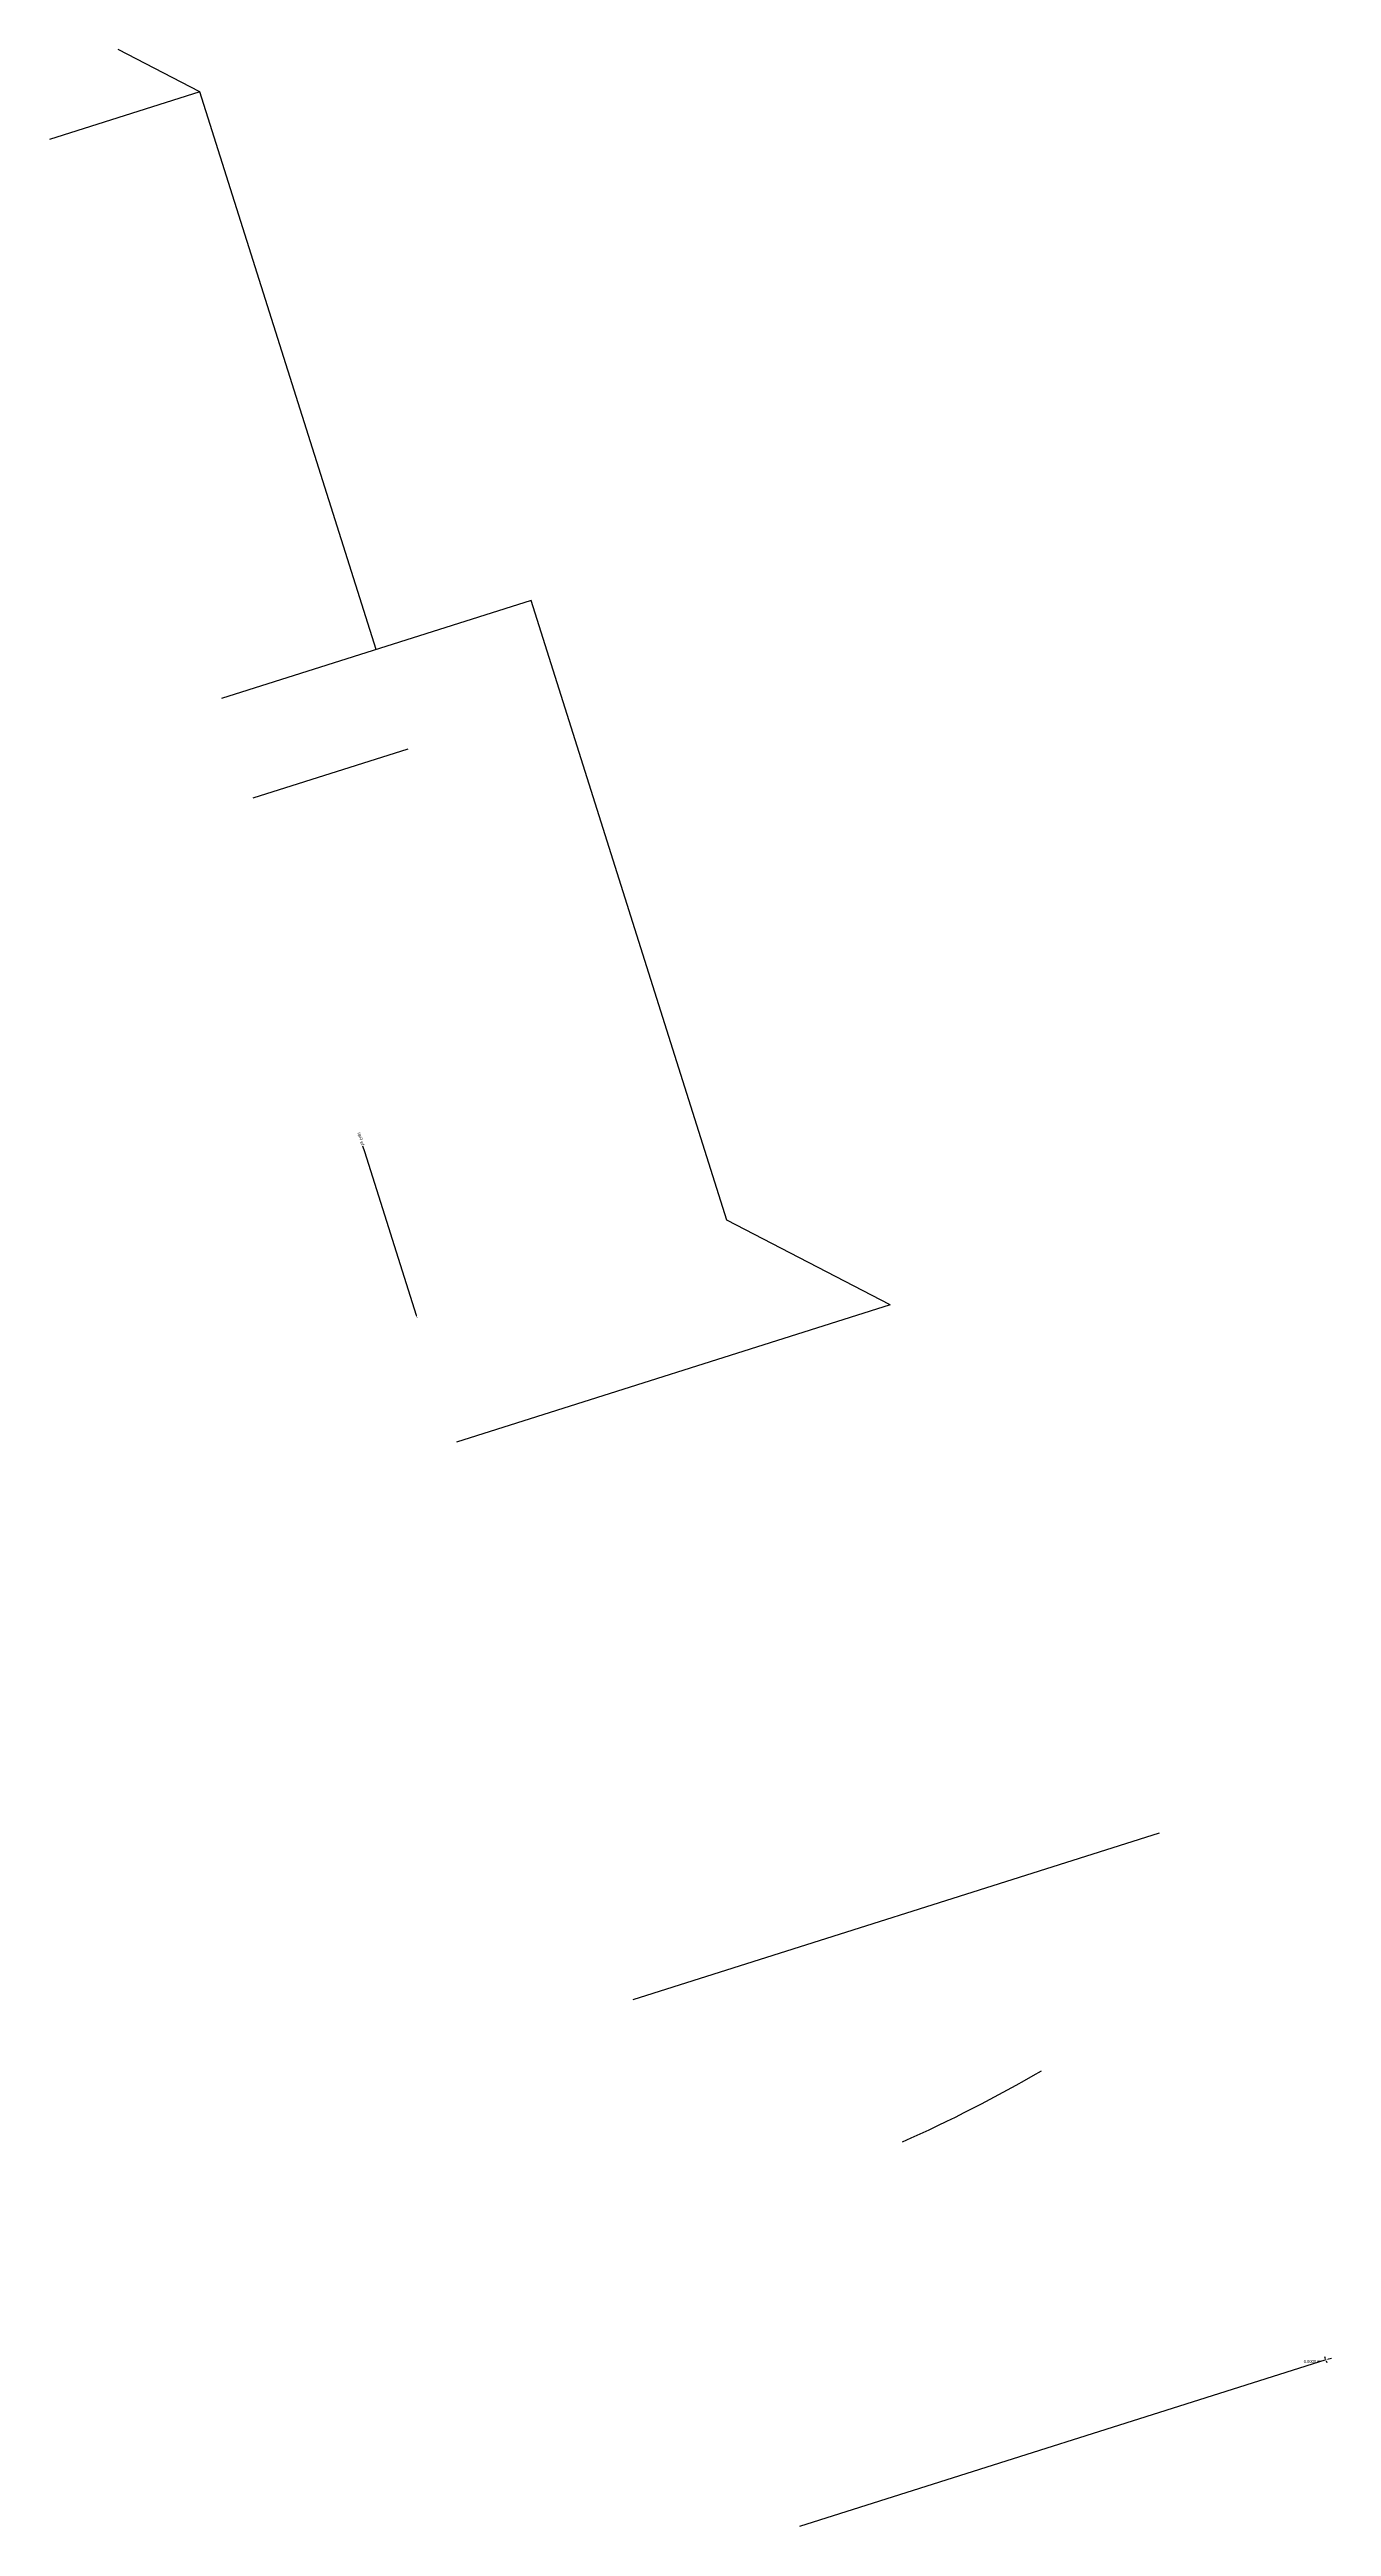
# Model space of a CAD drawing. Header units: inches. Extents: x -134 to -55, y 397 to 549.
import ezdxf
from ezdxf import colors
from ezdxf.entities.mleader import LeaderData, LeaderLine
from ezdxf.math import Vec2, Vec3

# ---------------------------------------------------------------- set-up
doc = ezdxf.new("R2010")
doc.units = ezdxf.units.IN
doc.header["$MEASUREMENT"] = 0
doc.styles.get("Standard").update_dxf_attribs({"font": 'arial.ttf'})
doc.dimstyles.get("Standard").update_dxf_attribs({"dimtxt": 0.18, "dimasz": 0.18, "dimexe": 0.18, "dimexo": 0.0625, "dimgap": 0.09, "dimtad": 0, "dimtih": 1, "dimtoh": 1, "dimdec": 4, "dimzin": 0, "dimdsep": 46, "dimtxsty": 'Standard', "dimcen": 0.09, "dimadec": 0, "dimazin": 0, "dimtfac": 1, "dimtdec": 4, "dimtofl": 0, "dimtmove": 0, "dimatfit": 3, "dimfxl": 1, "dimtolj": 1, "dimtzin": 0, "dimarcsym": 0})

# ---------------------------------------------------------------- blocks, each defined once
blk = doc.blocks.new('*D2')
at = {"color": 0, "lineweight": -2, "transparency": 16777216}
for p, q in [((-55.76, 407.2), (-55.94, 407.2)), ((-55.59, 407.25), (-55.76, 407.2)), ((-55.43, 407.36), (-55.47, 407.48)), ((-55.39, 407.25), (-55.36, 407.13)), ((-55.24, 407.36), (-55.07, 407.41))]:
    blk.add_line(p, q, dxfattribs=at)
at = {"color": 0, "transparency": 16777216}
for points in [[(-55.59, 407.28), (-55.58, 407.22), (-55.41, 407.3)], [(-55.25, 407.39), (-55.23, 407.33), (-55.41, 407.3)]]:
    blk.add_solid(points, dxfattribs=at)
at = {"layer": 'Defpoints', "color": 0, "transparency": 16777216}
for p in [(-55.41, 407.3), (-55.41, 407.3, 0.01), (-55.41, 407.3)]:
    blk.add_point(p, dxfattribs=at)
at = {"color": 0, "transparency": 16777216, "insert": (-56.4, 407.2), "char_height": 0.18, "attachment_point": 5}
blk.add_mtext('\\A1;0.0000', dxfattribs=at)

msp = doc.modelspace()

# ---------------------------------------------------------------- linework, layer by layer
at = {"extrusion": (0, 0, -1)}
for p, q in [((-124.75659, 546.8885), (-129.77699, 549.49533)), ((-124.75659, 546.8885), (-134.0107, 543.96012)), ((-113.89553, 512.56595), (-124.75659, 546.8885)), ((-104.36149, 515.58291), (-123.42958, 509.54899)), ((-92.29365, 477.44674), (-104.36149, 515.58291)), ((-111.95544, 506.43497), (-121.48948, 503.41801)), ((-82.25285, 472.23307), (-92.29365, 477.44674)), ((-82.25285, 472.23307), (-108.94817, 463.78559)), ((-65.67137, 439.7207), (-98.08712, 429.46303)), ((-55.41371, 407.30495), (-87.82945, 397.04729))]:
    msp.add_line(p, q, dxfattribs=at)
msp.add_arc((117.31402, 501.4382), 88.3215, 239.83995, 246.0892968, dxfattribs=at)

# ---------------------------------------------------------------- dimensions: what is measured, and where the dimension line sits
dim = msp.add_linear_dim(base=(-55.413713, 407.304954), p1=(-55.413712, 407.304954), p2=(-55.413713, 407.304954, 0.00761), angle=197.5594937, dimstyle='Standard')
dim.commit()
dim.dimension.update_dxf_attribs({"geometry": '*D2', "text_midpoint": (-56.40026, 407.196343)})

# ---------------------------------------------------------------- leaders
ml = msp.add_multileader_mtext('Standard')
ml.set_content('by Fiqri', color=256)
ml.set_leader_properties()
ml.build(insert=Vec2(0, 0))
ml.multileader.update_dxf_attribs({"dogleg_length": 0.36, "arrow_head_size": 0.18})
ctx = ml.context
ctx.base_point, ctx.char_height, ctx.arrow_head_size, ctx.landing_gap_size, ctx.plane_origin, ctx.plane_x_axis, ctx.plane_y_axis = Vec3(-115.00352, 482.92138), 0.18, 0.18, 0.09, Vec3(-111.36174, 471.41282), Vec3(0.301695939, -0.953404196), Vec3(-0.953404196, -0.301695939)
ctx.text_align_type = 2
notes = []
notes.append((ctx, [(0, (1, 1, 0), (-114.60201, 481.65255), (-0.301695939, 0.953404196), 0.36, [(0, [(-111.36174, 471.41282)], 0, [])])]))
ctx.mtext.insert, ctx.mtext.text_direction, ctx.mtext.rotation, ctx.mtext.alignment, ctx.mtext.flow_direction, ctx.mtext.extrusion = Vec3(-114.86533, 482.87071), Vec3(-0.301695939, 0.953404196), 1.264325347, 3, 5, Vec3(0, 0, -1)
for ctx, leaders in notes:
    for number, flags, end, landing, length, lines in leaders:
        leader = LeaderData()
        leader.index, (leader.has_last_leader_line, leader.has_dogleg_vector, leader.attachment_direction) = number, flags
        leader.last_leader_point, leader.dogleg_vector, leader.dogleg_length = Vec3(end), Vec3(landing), length
        for number, points, colour, breaks in lines:
            line = LeaderLine()
            line.index, line.vertices, line.color, line.breaks = number, Vec3.list(points), colors.encode_raw_color(colour), breaks
            leader.lines.append(line)
        ctx.leaders.append(leader)

doc.saveas('drawing.dxf')
